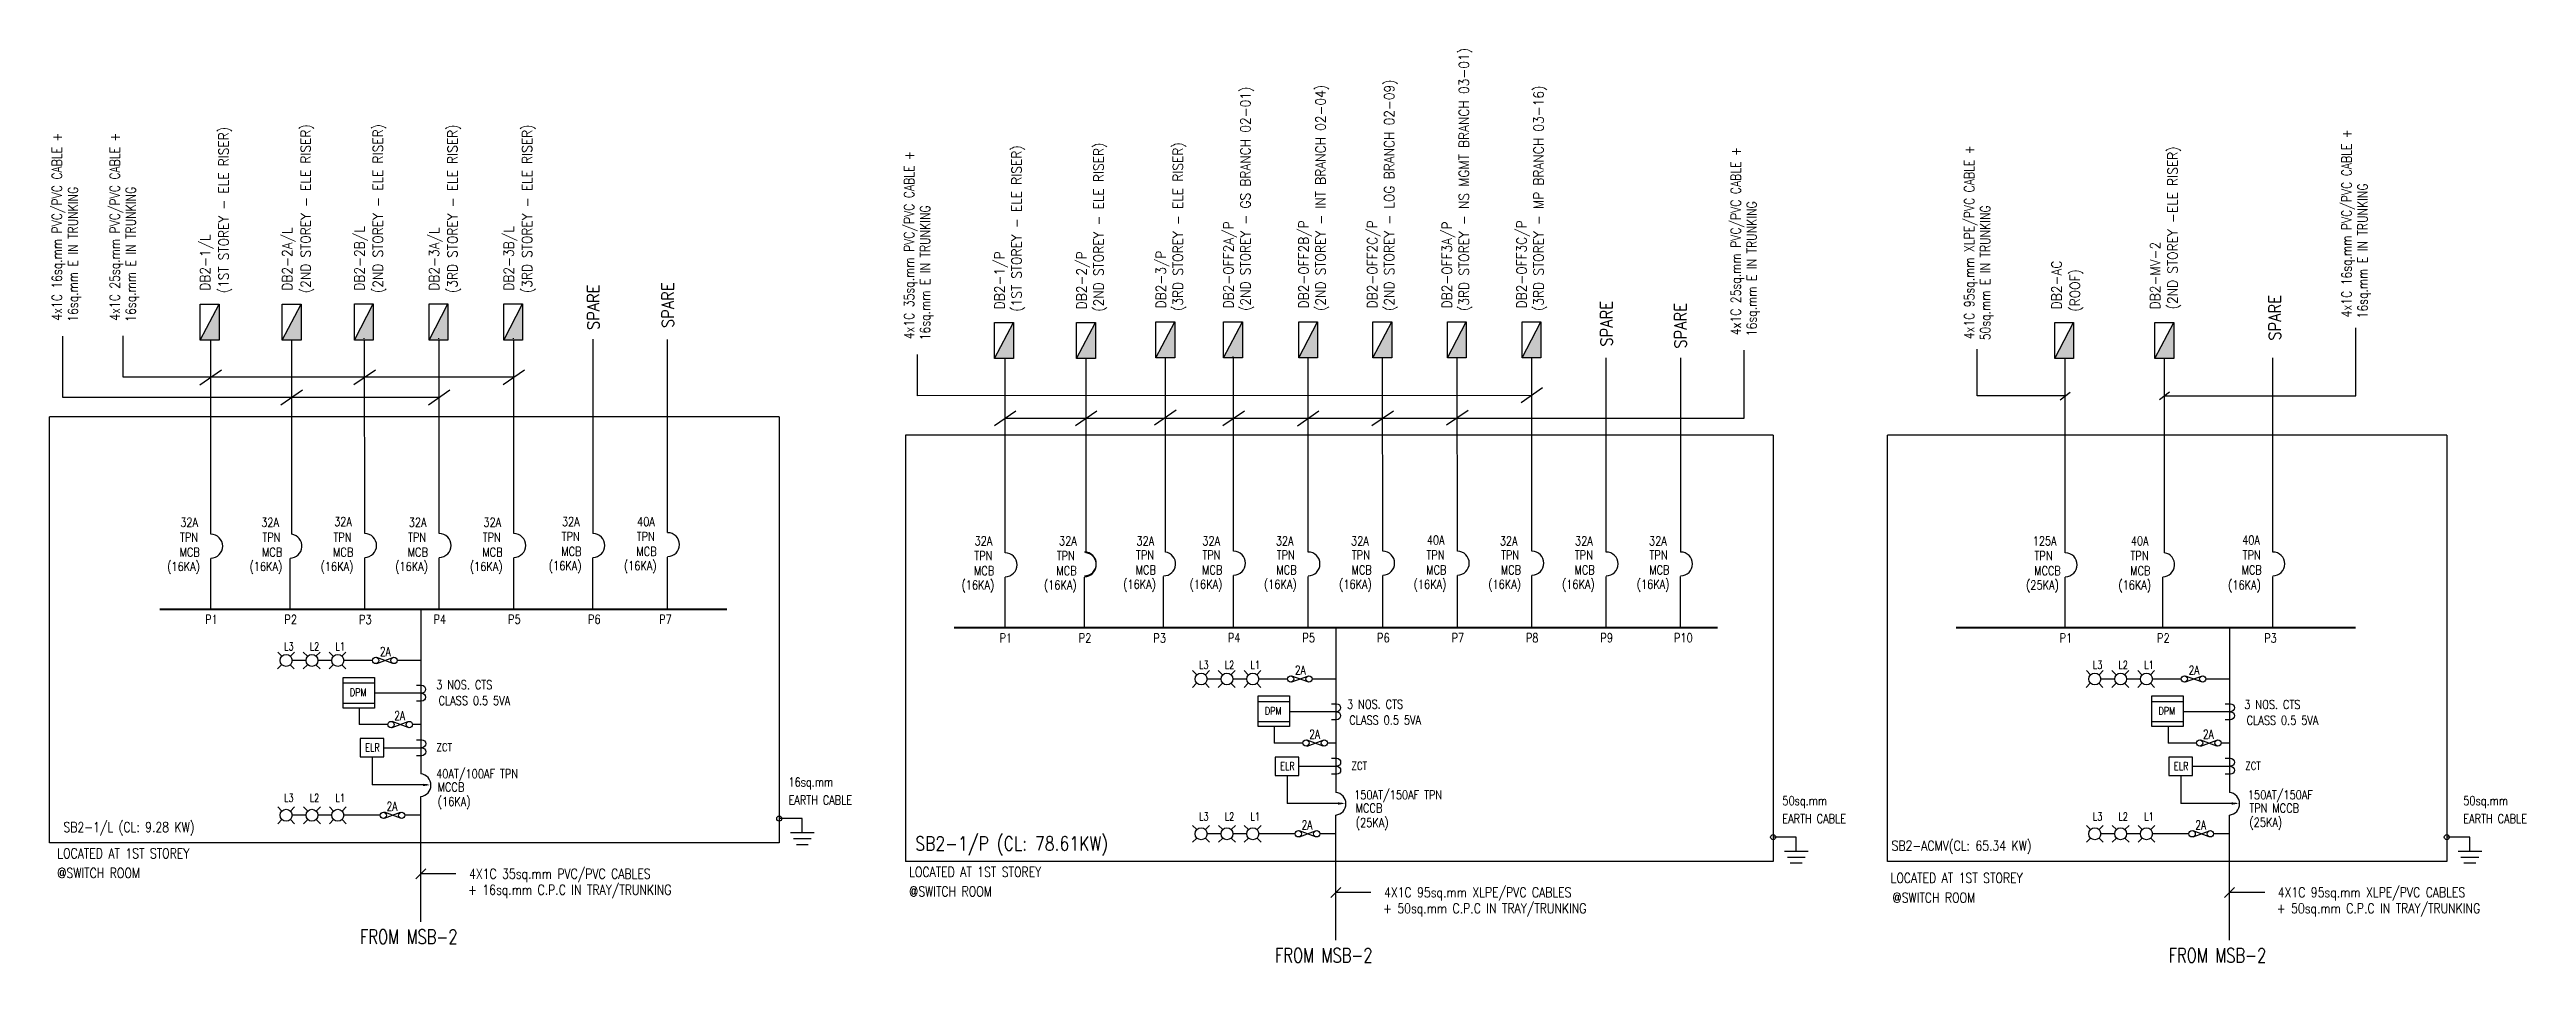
# Model space of a CAD drawing. Header units: millimetres. Extents: x 342787 to 562436, y 253179 to 528288.
# Drawn here: x 361915 to 424243, y 345809 to 368774 of the extents above; entities that cross this region are included whole.
import ezdxf
from ezdxf.enums import TextEntityAlignment as Align

# ---------------------------------------------------------------- set-up
doc = ezdxf.new("R2010")
doc.units = ezdxf.units.MM
doc.header["$LTSCALE"] = 0.01
doc.linetypes.add('DASHED', pattern=[19.05, 12.7, -6.35])
for name, color, linetype in [('E-_ELEC----_E-', 3, 'Continuous'), ('E-_ELECSYBL_R-_N_ES9', 7, 'Continuous'), ('ME-SLD', 7, 'Continuous')]:
    doc.layers.add(name, color=color, linetype=linetype)
doc.styles.add('100', font='romans.shx', dxfattribs={"width": 0.8, "height": 250})
doc.styles.add('A2', font='SIMPLEX.shx', dxfattribs={"width": 0.95, "height": 190})
doc.styles.add('PwNote', font='Romans.shx', dxfattribs={"width": 0.75, "bigfont": 'Special.shx'})
doc.styles.add('ROMANS', font='romans', dxfattribs={"width": 0.75})
doc.linetypes.add('communication_line', pattern='A,0.25,-0.2,0.25,-0.2,0.25,-0.2,0.25,-0.2,["C",Standard,S=0.1,R=0,X=-0.1,Y=-0.05],-0.075', length=1.875)

msp = doc.modelspace()

# ---------------------------------------------------------------- texts
for s, height, rotation, style, width, p in [('(3RD STOREY - NS MGMT BRANCH 03-01)', 250, 90, 'A2', 0.9, (397630, 362197)), ('(2ND STOREY - GS BRANCH 02-01)', 250, 90, 'A2', 0.9, (392133, 362199)), ('(2ND STOREY - INT BRANCH 02-04)', 250, 90, 'A2', 0.9, (394025, 362197)), ('(2ND STOREY - LOG BRANCH 02-09)', 250, 90, 'A2', 0.9, (395752, 362197)), ('(3RD STOREY - MP BRANCH 03-16)', 250, 90, 'A2', 0.9, (399508, 362197)), ('4x1C 16sq.mm PVC/PVC CABLE +', 250, 90, 'PwNote', 0.8, (362227, 361952, 58132)), ('4x1C 25sq.mm PVC/PVC CABLE +', 250, 90, 'PwNote', 0.8, (363682, 361952, 58132)), ('(1ST STOREY - ELE RISER)', 250, 90, 'A2', 0.9, (366420, 362644, 46506)), ('(2ND STOREY - ELE RISER)', 250, 90, 'A2', 0.9, (368485, 362644, 46506)), ('(2ND STOREY - ELE RISER)', 250, 90, 'A2', 0.9, (370303, 362646, 46506)), ('(3RD STOREY - ELE RISER)', 250, 90, 'A2', 0.9, (372180, 362646, 46506)), ('(3RD STOREY - ELE RISER)', 250, 90, 'A2', 0.9, (374058, 362646, 46506)), ('4x1C 16sq.mm PVC/PVC CABLE +', 250, 90, 'PwNote', 0.8, (419841, 362036, 11626)), ('4x1C 35sq.mm PVC/PVC CABLE +', 250, 90, 'PwNote', 0.8, (383670, 361486, 11626)), ('(1ST STOREY - ELE RISER)', 250, 90, 'A2', 0.9, (386373, 362178)), ('(2ND STOREY - ELE RISER)', 250, 90, 'A2', 0.9, (388438, 362178)), ('(3RD STOREY - ELE RISER)', 250, 90, 'A2', 0.9, (390432, 362197)), ('4x1C 25sq.mm PVC/PVC CABLE +', 250, 90, 'PwNote', 0.8, (404470, 361588, 11626)), ('4x1C 95sq.mm XLPE/PVC CABLE +', 250, 90, 'PwNote', 0.8, (410347, 361486, 11626)), ('(2ND STOREY -ELE RISER)', 250, 90, 'A2', 0.9, (415464, 362238)), ('16sq.mm E IN TRUNKING', 250, 90, 'PwNote', 0.8, (362630, 361926, 58132)), ('16sq.mm E IN TRUNKING', 250, 90, 'PwNote', 0.8, (364085, 361926, 58132)), ('16sq.mm E IN TRUNKING', 250, 90, 'PwNote', 0.8, (420244, 362010, 11626)), ('16sq.mm E IN TRUNKING', 250, 90, 'PwNote', 0.8, (384073, 361460, 11626)), ('16sq.mm E IN TRUNKING', 250, 90, 'PwNote', 0.8, (404872, 361562, 11626)), ('50sq.mm E IN TRUNKING', 250, 90, 'PwNote', 0.8, (410750, 361460, 11626)), ('DB2-1/L', 250, 90, 'A2', 0.9, (365956, 362707, 46506)), ('DB2-2A/L', 250, 90, 'A2', 0.9, (368021, 362707, 46506)), ('DB2-2B/L', 250, 90, 'A2', 0.9, (369839, 362708, 46506)), ('DB2-3A/L', 250, 90, 'A2', 0.9, (371717, 362708, 46506)), ('DB2-3B/L', 250, 90, 'A2', 0.9, (373595, 362708, 46506)), ('DB2-OFF2A/P', 250, 90, 'A2', 0.9, (391705, 362262)), ('DB2-OFF2B/P', 250, 90, 'A2', 0.9, (393597, 362260)), ('DB2-OFF2C/P', 250, 90, 'A2', 0.9, (395324, 362260)), ('DB2-OFF3A/P', 250, 90, 'A2', 0.9, (397202, 362260)), ('DB2-OFF3C/P', 250, 90, 'A2', 0.9, (399080, 362260)), ('DB2-1/P', 250, 90, 'A2', 0.9, (385945, 362240)), ('DB2-2/P', 250, 90, 'A2', 0.9, (388010, 362240)), ('DB2-3/P', 250, 90, 'A2', 0.9, (390005, 362260)), ('DB2-AC', 250, 90, 'A2', 0.9, (412542, 362240)), ('DB2-MV-2', 250, 90, 'A2', 0.9, (415024, 362240)), ('SPARE', 300, 90, 'A2', 0.9, (375749, 361719, 46506)), ('SPARE', 300, 90, 'A2', 0.9, (377624, 361771, 46506)), ('(ROOF)', 250, 90, 'A2', 0.9, (413006, 362178)), ('SPARE', 300, 90, 'A2', 0.9, (401245, 361304)), ('SPARE', 300, 90, 'A2', 0.9, (403104, 361253)), ('SPARE', 300, 90, 'A2', 0.9, (418060, 361454)), ('TPN', 225, 360, '100', 0.8, (365197, 356393, 46506)), ('32A', 225, 360, '100', 0.8, (365205, 356768, 46506)), ('32A', 225, 360, '100', 0.8, (367242, 356768, 46506)), ('TPN', 225, 360, '100', 0.8, (367271, 356393, 46506)), ('TPN', 225, 360, '100', 0.8, (369059, 356393, 46506)), ('32A', 225, 360, '100', 0.8, (369077, 356787, 46506)), ('TPN', 225, 360, '100', 0.8, (370937, 356393, 46506)), ('32A', 225, 360, '100', 0.8, (370955, 356769, 46506)), ('TPN', 225, 360, '100', 0.8, (372815, 356393, 46506)), ('32A', 225, 360, '100', 0.8, (372833, 356769, 46506)), ('TPN', 225, 360, '100', 0.8, (374801, 356412, 46506)), ('32A', 225, 360, '100', 0.8, (374809, 356787, 46506)), ('TPN', 225, 360, '100', 0.8, (376691, 356412, 46506)), ('40A', 225, 360, '100', 0.8, (376699, 356787, 46506)), ('32A', 225, 360, '100', 0.8, (385193, 356301)), ('32A', 225, 360, '100', 0.8, (387317, 356301)), ('32A', 225, 360, '100', 0.8, (389265, 356301)), ('32A', 225, 360, '100', 0.8, (390923, 356301)), ('32A', 225, 360, '100', 0.8, (392772, 356301)), ('32A', 225, 360, '100', 0.8, (394666, 356301)), ('40A', 225, 360, '100', 0.8, (396571, 356321)), ('32A', 225, 360, '100', 0.8, (398409, 356301)), ('32A', 225, 360, '100', 0.8, (400302, 356301)), ('32A', 225, 360, '100', 0.8, (402164, 356301)), ('125A', 225, 360, '100', 0.8, (411818, 356301)), ('40A', 225, 360, '100', 0.8, (414286, 356301)), ('40A', 225, 360, '100', 0.8, (417089, 356321)), ('(16KA)', 225, 360, '100', 0.8, (364875, 355657, 46506)), ('MCB', 225, 360, '100', 0.8, (365189, 356018, 46506)), ('(16KA)', 225, 360, '100', 0.8, (366948, 355657, 46506)), ('MCB', 225, 360, '100', 0.8, (367262, 356018, 46506)), ('(16KA)', 225, 360, '100', 0.8, (368736, 355657, 46506)), ('MCB', 225, 360, '100', 0.8, (369050, 356018, 46506)), ('(16KA)', 225, 360, '100', 0.8, (370614, 355657, 46506)), ('MCB', 225, 360, '100', 0.8, (370928, 356018, 46506)), ('(16KA)', 225, 360, '100', 0.8, (372492, 355657, 46506)), ('MCB', 225, 360, '100', 0.8, (372806, 356018, 46506)), ('(16KA)', 225, 360, '100', 0.8, (374478, 355676, 46506)), ('MCB', 225, 360, '100', 0.8, (374793, 356037, 46506)), ('(16KA)', 225, 360, '100', 0.8, (376368, 355676, 46506)), ('MCB', 225, 360, '100', 0.8, (376683, 356037, 46506)), ('TPN', 225, 360, '100', 0.8, (385186, 355926)), ('TPN', 225, 360, '100', 0.8, (387260, 355926)), ('TPN', 225, 360, '100', 0.8, (389254, 355946)), ('TPN', 225, 360, '100', 0.8, (390925, 355946)), ('TPN', 225, 360, '100', 0.8, (392795, 355946)), ('TPN', 225, 360, '100', 0.8, (394685, 355946)), ('TPN', 225, 360, '100', 0.8, (396563, 355946)), ('TPN', 225, 360, '100', 0.8, (398441, 355946)), ('TPN', 225, 360, '100', 0.8, (400296, 355946)), ('TPN', 225, 360, '100', 0.8, (402176, 355946)), ('TPN', 225, 360, '100', 0.8, (411863, 355926)), ('TPN', 225, 360, '100', 0.8, (414279, 355926)), ('TPN', 225, 360, '100', 0.8, (417100, 355946)), ('(16KA)', 225, 360, '100', 0.8, (384863, 355191)), ('MCB', 225, 360, '100', 0.8, (385178, 355551)), ('(16KA)', 225, 360, '100', 0.8, (386937, 355191)), ('MCB', 225, 360, '100', 0.8, (387251, 355551)), ('(16KA)', 225, 360, '100', 0.8, (388931, 355210)), ('MCB', 225, 360, '100', 0.8, (389246, 355571)), ('(16KA)', 225, 360, '100', 0.8, (390603, 355210)), ('MCB', 225, 360, '100', 0.8, (390917, 355571)), ('(16KA)', 225, 360, '100', 0.8, (392473, 355210)), ('MCB', 225, 360, '100', 0.8, (392787, 355571)), ('(16KA)', 225, 360, '100', 0.8, (394363, 355210)), ('MCB', 225, 360, '100', 0.8, (394677, 355571)), ('(16KA)', 225, 360, '100', 0.8, (396240, 355210)), ('MCB', 225, 360, '100', 0.8, (396555, 355571)), ('(16KA)', 225, 360, '100', 0.8, (398118, 355210)), ('MCB', 225, 360, '100', 0.8, (398433, 355571)), ('(16KA)', 225, 360, '100', 0.8, (399973, 355210)), ('MCB', 225, 360, '100', 0.8, (400288, 355571)), ('(16KA)', 225, 360, '100', 0.8, (401853, 355210)), ('MCB', 225, 360, '100', 0.8, (402168, 355571)), ('(25KA)', 225, 360, '100', 0.8, (411651, 355191)), ('MCCB', 225, 360, '100', 0.8, (411855, 355551)), ('(16KA)', 225, 360, '100', 0.8, (413973, 355191)), ('MCB', 225, 360, '100', 0.8, (414270, 355551)), ('(16KA)', 225, 360, '100', 0.8, (416734, 355191)), ('MCB', 225, 360, '100', 0.8, (417073, 355571)), ('P1', 225, 360, '100', 0.8, (365830, 354326, 46506)), ('P2', 225, 360, '100', 0.8, (367825, 354326, 46506)), ('P3', 225, 360, '100', 0.8, (369703, 354322, 46506)), ('P4', 225, 360, '100', 0.8, (371576, 354330, 46506)), ('P5', 225, 360, '100', 0.8, (373454, 354330, 46506)), ('P6', 225, 360, '100', 0.8, (375465, 354330, 46506)), ('P7', 225, 360, '100', 0.8, (377254, 354330, 46506)), ('P1', 225, 360, '100', 0.8, (385819, 353859)), ('P2', 225, 360, '100', 0.8, (387814, 353859)), ('P3', 225, 360, '100', 0.8, (389691, 353856)), ('P4', 225, 360, '100', 0.8, (391564, 353863)), ('P5', 225, 360, '100', 0.8, (393442, 353863)), ('P6', 225, 360, '100', 0.8, (395320, 353863)), ('P7', 225, 360, '100', 0.8, (397193, 353863)), ('P8', 225, 360, '100', 0.8, (399066, 353863)), ('P9', 225, 360, '100', 0.8, (400939, 353863)), ('P10', 225, 360, '100', 0.8, (402792, 353863)), ('P1', 225, 360, '100', 0.8, (412496, 353859)), ('P2', 225, 360, '100', 0.8, (414948, 353859)), ('P3', 225, 360, '100', 0.8, (417642, 353856)), ('40AT/100AF TPN', 225, 360, '100', 0.8, (371643, 350442)), ('MCCB', 225, 360, '100', 0.8, (371680, 350107)), ('16sq.mm', 225, 360, '100', 0.8, (380509, 350234, 46506)), ('(16KA)', 225, 360, '100', 0.8, (371684, 349743)), ('EARTH CABLE', 225, 360, '100', 0.8, (380509, 349780, 46506)), ('150AT/150AF TPN', 225, 360, '100', 0.8, (394744, 349913)), ('MCCB', 225, 360, '100', 0.8, (394781, 349579)), ('50sq.mm', 225, 360, '100', 0.8, (405519, 349767)), ('TPN MCCB', 225, 360, '100', 0.8, (417270, 349579)), ('150AT/150AF ', 225, 360, '100', 0.8, (417233, 349913)), ('50sq.mm', 225, 360, '100', 0.8, (422653, 349767)), ('SB2-1/P (CL: 78.61KW)', 360, 360, 'PwNote', 0.8, (383700, 348621)), ('(25KA)', 225, 360, '100', 0.8, (394785, 349215)), ('EARTH CABLE', 225, 360, '100', 0.8, (405519, 349314)), ('(25KA)', 225, 360, '100', 0.8, (417270, 349222)), ('EARTH CABLE', 225, 360, '100', 0.8, (422653, 349314)), ('LOCATED AT 1ST STOREY', 250, 360, 'PwNote', 0.8, (362110, 348426, 46506)), ('@SWITCH ROOM', 250, 360, 'PwNote', 0.8, (362110, 347935, 46506)), ('+ 16sq.mm C.P.C IN TRAY/TRUNKING', 250, 360, 'PwNote', 0.8, (372447, 347511, 34879)), ('4X1C 35sq.mm PVC/PVC CABLES', 250, 360, 'PwNote', 0.8, (372473, 347914, 34879)), ('LOCATED AT 1ST STOREY', 250, 360, 'PwNote', 0.8, (383545, 347960)), ('@SWITCH ROOM', 250, 360, 'PwNote', 0.8, (383545, 347469)), ('+ 50sq.mm C.P.C IN TRAY/TRUNKING', 250, 360, 'PwNote', 0.8, (395471, 347045, -11626)), ('4X1C 95sq.mm XLPE/PVC CABLES', 250, 360, 'PwNote', 0.8, (395497, 347447, -11626)), ('+ 50sq.mm C.P.C IN TRAY/TRUNKING', 250, 360, 'PwNote', 0.8, (417960, 347045, -11626)), ('4X1C 95sq.mm XLPE/PVC CABLES', 250, 360, 'PwNote', 0.8, (417986, 347447, -11626))]:
    msp.add_text(s, height=height, rotation=rotation, dxfattribs=dict(style=style, width=width)).set_placement(p)
for s, height, style, width, p in [('L3', 200, 'ROMANS', 0.75, (367821, 353660, 46506)), ('L2', 200, 'ROMANS', 0.75, (368463, 353660, 46506)), ('L1', 200, 'ROMANS', 0.75, (369113, 353660, 46506)), ('L3', 200, 'ROMANS', 0.75, (390845, 353194, 0)), ('L2', 200, 'ROMANS', 0.75, (391487, 353194, 0)), ('L1', 200, 'ROMANS', 0.75, (392137, 353194, 0)), ('L3', 200, 'ROMANS', 0.75, (413333, 353194, 0)), ('L2', 200, 'ROMANS', 0.75, (413975, 353194, 0)), ('L1', 200, 'ROMANS', 0.75, (414625, 353194, 0)), ('DPM', 186.6, '100', 0.8, (369472, 352511, 46506)), ('DPM', 186.6, '100', 0.8, (392496, 352045, 0)), ('DPM', 186.6, '100', 0.8, (414985, 352045, 0)), ('L3', 200, 'ROMANS', 0.75, (367821, 349847, 46506)), ('L2', 200, 'ROMANS', 0.75, (368463, 349847, 46506)), ('L1', 200, 'ROMANS', 0.75, (369113, 349847, 46506)), ('SB2-1/L (CL: 9.28 KW)', 250, 'PwNote', 0.8, (362265, 349087, 46506)), ('L3', 200, 'ROMANS', 0.75, (390845, 349380, 0)), ('L2', 200, 'ROMANS', 0.75, (391487, 349380, 0)), ('L1', 200, 'ROMANS', 0.75, (392137, 349380, 0)), ('L3', 200, 'ROMANS', 0.75, (413333, 349380, 0)), ('L2', 200, 'ROMANS', 0.75, (413975, 349380, 0)), ('L1', 200, 'ROMANS', 0.75, (414625, 349380, 0)), ('SB2-ACMV(CL: 65.34 KW)', 250, 'PwNote', 0.8, (408268, 348621)), ('LOCATED AT 1ST STOREY', 250, 'PwNote', 0.8, (408241, 347810)), ('@SWITCH ROOM', 250, 'PwNote', 0.8, (408289, 347313)), ('FROM MSB-2', 360, 'PwNote', 0.75, (369729, 346275, 34879)), ('FROM MSB-2', 360, 'PwNote', 0.75, (392753, 345809, -11626)), ('FROM MSB-2', 360, 'PwNote', 0.75, (415242, 345809, -11626))]:
    msp.add_text(s, height=height, dxfattribs=dict(style=style, width=width)).set_placement(p)
at = {"style": 'ROMANS', "width": 0.75}
for s, height, p in [('2A', 225, (370365, 353516, 46506)), ('2A', 225, (393389, 353049, 0)), ('2A', 225, (415878, 353049, 0)), ('2A', 225, (370726, 351904, 46506)), ('2A', 225, (393750, 351438, 0)), ('2A', 225, (416238, 351438, 0)), ('ELR', 200, (370040, 351115, 46506)), ('ELR', 200, (393064, 350649, 0)), ('ELR', 200, (415552, 350649, 0)), ('2A', 225, (370534, 349622, 46506)), ('2A', 225, (393558, 349156, 0)), ('2A', 225, (416047, 349156, 0))]:
    msp.add_text(s, height=height, dxfattribs=at).set_placement(p, align=Align.CENTER)
at = {"style": 'ROMANS', "width": 0.8}
for p in [(371848, 351220, 46506), (394872, 350754, 0), (417361, 350754, 0)]:
    msp.add_text('ZCT', height=200, dxfattribs=at).set_placement(p, align=Align.MIDDLE)
at = {"layer": 'ME-SLD', "color": 7, "style": 'ROMANS', "width": 0.8}
for s, p in [('3 NOS. CTS', (371646, 352794)), ('CLASS 0.5 5VA', (371703, 352396)), ('3 NOS. CTS', (394565, 352304)), ('3 NOS. CTS', (417144, 352297)), ('CLASS 0.5 5VA', (394622, 351906)), ('CLASS 0.5 5VA', (417201, 351900))]:
    msp.add_text(s, height=225, dxfattribs=at).set_placement(p, align=Align.MIDDLE_LEFT)

# ---------------------------------------------------------------- blocks, each defined once
blk = doc.blocks.new('DB')
at = {"layer": 'E-_ELEC----_E-'}
blk.add_hatch(color=0, dxfattribs=at).paths.add_polyline_path([(0, 0), (400, 0), (400, 209)])
at = {"layer": 'E-_ELEC----_E-', "color": 0, "linetype": 'Continuous'}
for p, q in [((400, 209), (0, 209)), ((0, 209), (0, 0)), ((0, 0), (400, 0)), ((400, 0), (400, 209))]:
    blk.add_line(p, q, dxfattribs=at)
at = {"layer": 'E-_ELEC----_E-', "color": 0}
blk.add_line((400, 209), (0, 0), dxfattribs=at)
blk = doc.blocks.new('ELEC0333')
at = {"layer": 'E-_ELECSYBL_R-_N_ES9'}
blk.add_lwpolyline([(-1.3, 2), (0, 2, -1), (0, 0, -1), (0, -2), (-1.3, -2)], format="xyb", dxfattribs=at)
blk = doc.blocks.new('ELEC0302')
at = {"color": 0}
blk.add_arc((20, 0), 300, 275.73917, 84.26083, dxfattribs=at)

# ---------------------------------------------------------------- linework, layer by layer
at = {"color": 7}
for p, q in [((369836, 361497, 58132), (369836, 361511, 58132)), ((371714, 361497, 58132), (371714, 361511, 58132)), ((373592, 361497, 58132), (373592, 361511, 58132)), ((365972, 356580, 46506), (365972, 361465, 46506)), ((368010, 356580, 46506), (368010, 361465, 46506)), ((385961, 356113), (385961, 360998)), ((387999, 356113), (387999, 360998)), ((389993, 356133), (389993, 361018)), ((391703, 361050, 11626), (391703, 361064, 11626)), ((412638, 356113), (412638, 360998)), ((415133, 356113), (415133, 360998)), ((412512, 359964), (412764, 360156)), ((415006, 359968), (415258, 360160)), ((365972, 354674, 46506), (365972, 355967, 46506)), ((367967, 354674, 46506), (367967, 355967, 46506)), ((369845, 354693, 46506), (369845, 355987, 46506)), ((371722, 354693, 46506), (371722, 355987, 46506)), ((373600, 354693, 46506), (373600, 355987, 46506)), ((375590, 354693, 46506), (375590, 355987, 46506)), ((377468, 354713, 46506), (377468, 356007, 46506)), ((385961, 354207), (385961, 355501)), ((387955, 354207), (387955, 355501)), ((389950, 354227), (389950, 355521)), ((391711, 354247), (391711, 355540)), ((393584, 354227), (393584, 355521)), ((395462, 354247), (395462, 355540)), ((397340, 354247), (397340, 355540)), ((399218, 354247), (399218, 355540)), ((401085, 354227), (401085, 355521)), ((402958, 354227), (402958, 355521)), ((412638, 354207), (412638, 355501)), ((415089, 354207), (415089, 355501)), ((417860, 354227), (417860, 355521)), ((371255, 354693, 46506), (371255, 350551, 46506)), ((394279, 354227), (394279, 350085, 0)), ((416768, 354227), (416768, 350085, 0)), ((367762, 353511, 46506), (367656, 353617, 46506)), ((367975, 353511, 46506), (368081, 353617, 46506)), ((368366, 353405, 46506), (368021, 353405, 46506)), ((368406, 353511, 46506), (368300, 353617, 46506)), ((368618, 353511, 46506), (368724, 353617, 46506)), ((369014, 353405, 46506), (368669, 353405, 46506)), ((369056, 353511, 46506), (368950, 353617, 46506)), ((369268, 353511, 46506), (369374, 353617, 46506)), ((370041, 353405, 46506), (369319, 353405, 46506)), ((370150, 353330, 46506), (370556, 353479, 46506)), ((370555, 353331, 46506), (370152, 353479, 46506)), ((371255, 353405, 46506), (370662, 353405, 46506)), ((367755, 353299, 46506), (367649, 353193, 46506)), ((367967, 353299, 46506), (368073, 353193, 46506)), ((368405, 353299, 46506), (368299, 353193, 46506)), ((368617, 353299, 46506), (368723, 353193, 46506)), ((369055, 353299, 46506), (368949, 353193, 46506)), ((369267, 353299, 46506), (369373, 353193, 46506)), ((390779, 352832, 0), (390673, 352726, 0)), ((390786, 353045, 0), (390680, 353151, 0)), ((390991, 352832, 0), (391097, 352726, 0)), ((390999, 353045, 0), (391105, 353151, 0)), ((391390, 352939, 0), (391045, 352939, 0)), ((391429, 352832, 0), (391323, 352726, 0)), ((391430, 353045, 0), (391324, 353151, 0)), ((391641, 352832, 0), (391747, 352726, 0)), ((391642, 353045, 0), (391748, 353151, 0)), ((392038, 352939, 0), (391693, 352939, 0)), ((392079, 352832, 0), (391973, 352726, 0)), ((392080, 353045, 0), (391974, 353151, 0)), ((392291, 352832, 0), (392397, 352726, 0)), ((392292, 353045, 0), (392398, 353151, 0)), ((393065, 352939, 0), (392343, 352939, 0)), ((393174, 352864, 0), (393580, 353013, 0)), ((393579, 352865, 0), (393176, 353012, 0)), ((394279, 352939, 0), (393686, 352939, 0)), ((413268, 352832, 0), (413162, 352726, 0)), ((413275, 353045, 0), (413169, 353151, 0)), ((413480, 352832, 0), (413586, 352726, 0)), ((413487, 353045, 0), (413593, 353151, 0)), ((413878, 352939, 0), (413533, 352939, 0)), ((413918, 353045, 0), (413812, 353151, 0)), ((413918, 352832, 0), (413812, 352726, 0)), ((414130, 352832, 0), (414236, 352726, 0)), ((414131, 353045, 0), (414237, 353151, 0)), ((414526, 352939, 0), (414181, 352939, 0)), ((414568, 353045, 0), (414462, 353151, 0)), ((414568, 352832, 0), (414462, 352726, 0)), ((414780, 352832, 0), (414886, 352726, 0)), ((414781, 353045, 0), (414887, 353151, 0)), ((415554, 352939, 0), (414831, 352939, 0)), ((415663, 352864, 0), (416069, 353013, 0)), ((416067, 352865, 0), (415665, 353012, 0)), ((416768, 352939, 0), (416175, 352939, 0)), ((370030, 350979, 46506), (370030, 350273, 46506)), ((370332, 351210, 46506), (371280, 351210, 46506)), ((393054, 350512, 0), (393054, 349807, 0)), ((393356, 350744, 0), (394304, 350744, 0)), ((415543, 350512, 0), (415543, 349807, 0)), ((415845, 350744, 0), (416793, 350744, 0)), ((367763, 349617, 46506), (367656, 349723, 46506)), ((367975, 349617, 46506), (368081, 349723, 46506)), ((368413, 349617, 46506), (368306, 349723, 46506)), ((368625, 349617, 46506), (368731, 349723, 46506)), ((369063, 349617, 46506), (368956, 349723, 46506)), ((369275, 349617, 46506), (369381, 349723, 46506)), ((371422, 350273, 46506), (370030, 350273, 46506)), ((394446, 349807, 0), (393054, 349807, 0)), ((416935, 349807, 0), (415543, 349807, 0)), ((367763, 349405, 46506), (367656, 349299, 46506)), ((367975, 349405, 46506), (368081, 349299, 46506)), ((368369, 349511, 46506), (368019, 349511, 46506)), ((368413, 349405, 46506), (368306, 349299, 46506)), ((368625, 349405, 46506), (368731, 349299, 46506)), ((369019, 349511, 46506), (368669, 349511, 46506)), ((369063, 349405, 46506), (368956, 349299, 46506)), ((369275, 349405, 46506), (369381, 349299, 46506)), ((370238, 349511, 46506), (369319, 349511, 46506)), ((370344, 349437, 46506), (370750, 349586, 46506)), ((370748, 349437, 46506), (370346, 349585, 46506)), ((371266, 349511, 46506), (370856, 349511, 46506)), ((380858, 349427, 46506), (380277, 349427, 46506)), ((380558, 349077, 46506), (381158, 349077, 46506)), ((380858, 349077, 46506), (380858, 349427, 46506)), ((390787, 349151, 0), (390680, 349257, 0)), ((390999, 349151, 0), (391105, 349257, 0)), ((391393, 349045, 0), (391043, 349045, 0)), ((391437, 349151, 0), (391330, 349257, 0)), ((391649, 349151, 0), (391755, 349257, 0)), ((392043, 349045, 0), (391693, 349045, 0)), ((392087, 349151, 0), (391980, 349257, 0)), ((392299, 349151, 0), (392405, 349257, 0)), ((393262, 349045, 0), (392343, 349045, 0)), ((393368, 348970, 0), (393774, 349119, 0)), ((393772, 348971, 0), (393370, 349119, 0)), ((394290, 349045, 0), (393880, 349045, 0)), ((413275, 349151, 0), (413169, 349257, 0)), ((413487, 349151, 0), (413593, 349257, 0)), ((413881, 349045, 0), (413531, 349045, 0)), ((413925, 349151, 0), (413819, 349257, 0)), ((414137, 349151, 0), (414243, 349257, 0)), ((414531, 349045, 0), (414181, 349045, 0)), ((414575, 349151, 0), (414469, 349257, 0)), ((414787, 349151, 0), (414893, 349257, 0)), ((415751, 349045, 0), (414831, 349045, 0)), ((415857, 348970, 0), (416263, 349119, 0)), ((416261, 348971, 0), (415858, 349119, 0)), ((416778, 349045, 0), (416368, 349045, 0)), ((380633, 348927, 46506), (381083, 348927, 46506)), ((380708, 348777, 46506), (381008, 348777, 46506)), ((390787, 348939, 0), (390680, 348833, 0)), ((390999, 348939, 0), (391105, 348833, 0)), ((391437, 348939, 0), (391330, 348833, 0)), ((391649, 348939, 0), (391755, 348833, 0)), ((392087, 348939, 0), (391980, 348833, 0)), ((392299, 348939, 0), (392405, 348833, 0)), ((405869, 348961), (405288, 348961)), ((405569, 348611), (406169, 348611)), ((405644, 348461), (406094, 348461)), ((405869, 348611), (405869, 348961)), ((413275, 348939, 0), (413169, 348833, 0)), ((413487, 348939, 0), (413593, 348833, 0)), ((413925, 348939, 0), (413819, 348833, 0)), ((414137, 348939, 0), (414243, 348833, 0)), ((414575, 348939, 0), (414469, 348833, 0)), ((414787, 348939, 0), (414893, 348833, 0)), ((422820, 348961), (422239, 348961)), ((422520, 348611), (423120, 348611)), ((422595, 348461), (423045, 348461)), ((422820, 348611), (422820, 348961)), ((371135, 347911, 23253), (371385, 348161, 23253)), ((372142, 348036, 34879), (371260, 348036, 34879)), ((405719, 348311), (406019, 348311)), ((422670, 348311), (422970, 348311)), ((394159, 347444, -23253), (394409, 347695, -23253)), ((395166, 347570, -11626), (394284, 347570, -11626)), ((416647, 347444, -23253), (416898, 347695, -23253)), ((417655, 347570, -11626), (416773, 347570, -11626))]:
    msp.add_line(p, q, dxfattribs=at)
at = {"color": 7, "ltscale": 2500}
for p, q in [((369845, 356599, 46506), (369843, 361466, 46506)), ((371722, 356599, 46506), (371721, 361466, 46506)), ((373600, 356599, 46506), (373599, 361466, 46506)), ((391711, 356152), (391710, 361020)), ((393586, 356133), (393586, 361018)), ((395462, 356152), (395461, 361018)), ((397340, 356152), (397339, 361018)), ((399218, 356152), (399216, 361018))]:
    msp.add_line(p, q, dxfattribs=at)
at = {"linetype": 'DASHED', "ltscale": 10}
for p, q in [((375591, 356599, 46506), (375591, 361484, 46506)), ((377468, 356619, 46506), (377467, 361484, 46506)), ((401087, 356133), (401087, 361018)), ((402960, 356133), (402960, 361018)), ((417862, 356133), (417862, 361018))]:
    msp.add_line(p, q, dxfattribs=at)
for p, q in [((365701, 360343, 46506), (366243, 360718, 46506)), ((369573, 360344, 46506), (370114, 360719, 46506)), ((373329, 360344, 46506), (373870, 360719, 46506)), ((398946, 359899), (399487, 360274)), ((367739, 359837, 46506), (368281, 360212, 46506)), ((371451, 359838, 46506), (371992, 360213, 46506)), ((385690, 359313), (386231, 359688)), ((387728, 359313), (388269, 359688)), ((389723, 359332), (390264, 359708)), ((391440, 359313), (391981, 359688)), ((393315, 359312), (393856, 359687)), ((395190, 359313), (395731, 359688)), ((397068, 359331), (397609, 359706)), ((369306, 352839, 46506), (370090, 352839, 46506)), ((369306, 352334, 46506), (370090, 352334, 46506)), ((369710, 352209, 46506), (369710, 351793, 46506)), ((371279, 352582, 46506), (370090, 352582, 46506)), ((392330, 352373, 0), (393114, 352373, 0)), ((414819, 352373, 0), (415603, 352373, 0)), ((370429, 351793, 46506), (369710, 351793, 46506)), ((370535, 351719, 46506), (370941, 351868, 46506)), ((370940, 351719, 46506), (370537, 351867, 46506)), ((371255, 351793, 46506), (371047, 351793, 46506)), ((392330, 351867, 0), (393114, 351867, 0)), ((392734, 351743, 0), (392734, 351327, 0)), ((394303, 352116, 0), (393114, 352116, 0)), ((414819, 351867, 0), (415603, 351867, 0)), ((415223, 351743, 0), (415223, 351327, 0)), ((416792, 352116, 0), (415603, 352116, 0)), ((393453, 351327, 0), (392734, 351327, 0)), ((393559, 351252, 0), (393965, 351401, 0)), ((393964, 351253, 0), (393561, 351401, 0)), ((394279, 351327, 0), (394071, 351327, 0)), ((415942, 351327, 0), (415223, 351327, 0)), ((416048, 351252, 0), (416454, 351401, 0)), ((416452, 351253, 0), (416050, 351401, 0)), ((416768, 351327, 0), (416560, 351327, 0))]:
    msp.add_line(p, q)
at = {"color": 7, "ltscale": 1.5}
for p, q in [((361915, 348817, 46506), (361915, 359538, 46506)), ((380277, 359538, 46506), (361915, 359538, 46506)), ((380277, 359538, 46506), (380277, 348817, 46506)), ((405288, 359072), (383458, 359072)), ((383458, 359072), (383458, 348351)), ((405288, 359072), (405288, 348351)), ((408166, 348351), (408166, 359072)), ((422239, 359072), (408166, 359072)), ((422239, 359072), (422239, 348351)), ((380277, 348817, 46506), (361915, 348817, 46506)), ((405288, 348351), (383458, 348351)), ((422239, 348351), (408166, 348351))]:
    msp.add_line(p, q, dxfattribs=at)
at = {"color": 7}
for points, elevation in [([(371722, 360023), (362247, 360023), (362247, 361562)], 46506), ([(373599, 360529), (363768, 360530), (363768, 361572)], 46506), ([(371260, 346833), (371260, 349983)], 34879), ([(394284, 346367), (394284, 349517)], -11626), ([(416773, 346367), (416773, 349517)], -11626)]:
    msp.add_lwpolyline(points, dxfattribs=dict(at, elevation=elevation))
at = {"color": 7, "ltscale": 2500}
msp.add_lwpolyline([(415133, 360065), (419950, 360065), (419950, 361774)], dxfattribs=at)
at = {"color": 7}
for points in [[(399217, 360069), (383757, 360064), (383757, 361106)], [(385961, 359500), (404556, 359500), (404556, 361208)], [(412638, 360060), (410419, 360060), (410419, 361233)]]:
    msp.add_lwpolyline(points, dxfattribs=at)
at = {"color": 7, "const_width": 50, "elevation": 46506}
msp.add_lwpolyline([(364683, 354693), (378964, 354693)], dxfattribs=at)
at = {"color": 7, "const_width": 50}
for points in [[(384672, 354227), (403887, 354227)], [(409890, 354227), (419941, 354227)]]:
    msp.add_lwpolyline(points, dxfattribs=at)
for points, elevation in [([(369306, 352981), (370090, 352981), (370090, 352209), (369306, 352209)], 46506), ([(392330, 352514), (393114, 352514), (393114, 351743), (392330, 351743)], 0), ([(414819, 352514), (415603, 352514), (415603, 351743), (414819, 351743)], 0)]:
    msp.add_lwpolyline(points, close=True, dxfattribs=dict(elevation=elevation))
at = {"color": 7}
for points, elevation in [([(370330, 350979), (370330, 351442), (369730, 351442), (369730, 350979)], 46506), ([(393354, 350512), (393354, 350976), (392754, 350976), (392754, 350512)], 0), ([(415843, 350512), (415843, 350976), (415243, 350976), (415243, 350512)], 0)]:
    msp.add_lwpolyline(points, close=True, dxfattribs=dict(at, elevation=elevation))
for centre, radius in [((367869, 353405, 46506), 150), ((368519, 353405, 46506), 150), ((369169, 353405, 46506), 150), ((370123, 353405, 46506), 79.2), ((370583, 353405, 46506), 79.2), ((390893, 352939, 0), 150), ((391543, 352939, 0), 150), ((392193, 352939, 0), 150), ((393147, 352939, 0), 79.2), ((393607, 352939, 0), 79.2), ((413381, 352939, 0), 150), ((414031, 352939, 0), 150), ((414681, 352939, 0), 150), ((415636, 352939, 0), 79.2), ((416096, 352939, 0), 79.2), ((367869, 349511, 46506), 150), ((368519, 349511, 46506), 150), ((369169, 349511, 46506), 150), ((370317, 349511, 46506), 79.2), ((370777, 349511, 46506), 79.2), ((380277, 349427, 46506), 63.8), ((390893, 349045, 0), 150), ((391543, 349045, 0), 150), ((392193, 349045, 0), 150), ((393341, 349045, 0), 79.2), ((393801, 349045, 0), 79.2), ((413381, 349045, 0), 150), ((414031, 349045, 0), 150), ((414681, 349045, 0), 150), ((415830, 349045, 0), 79.2), ((416289, 349045, 0), 79.2), ((405288, 348961), 63.8), ((422239, 348961), 63.8)]:
    msp.add_circle(centre, radius, dxfattribs=at)
for centre in [(370508, 351793, 46506), (370968, 351793, 46506), (393532, 351327, 0), (393992, 351327, 0), (416021, 351327, 0), (416480, 351327, 0)]:
    msp.add_circle(centre, 79.2)
for centre, radius, start, end in [((365972, 356280, 46506), 300, 270, 90), ((367965, 356281, 46506), 302, 270.31888, 81.43734), ((369845, 356299, 46506), 300, 270, 90), ((371722, 356299, 46506), 300, 270, 90), ((373600, 356299, 46506), 300, 270, 90), ((375590, 356299, 46506), 300, 270, 90), ((377468, 356319, 46506), 300, 270, 90), ((385961, 355813), 300, 270, 90), ((387955, 355833), 300, 270, 90), ((387954, 355815), 302, 270.31888, 81.43734), ((389948, 355835), 302, 270.31888, 81.43734), ((391711, 355852), 300, 270, 90), ((393584, 355833), 300, 270, 90), ((395462, 355852), 300, 270, 90), ((397340, 355852), 300, 270, 90), ((399218, 355852), 300, 270, 90), ((401085, 355833), 300, 270, 90), ((402958, 355833), 300, 270, 90), ((412638, 355813), 300, 270, 90), ((415088, 355815), 302, 270.31888, 81.43734), ((417860, 355833), 300, 270, 90)]:
    msp.add_arc(centre, radius, start, end, dxfattribs=at)
for points in [[(371309, 350304, 46506), (371309, 350243, 46506), (371494, 350273, 46506)], [(394333, 349838, 0), (394333, 349776, 0), (394518, 349807, 0)], [(416822, 349838, 0), (416822, 349776, 0), (417007, 349807, 0)]]:
    msp.add_solid(points, dxfattribs=at)

# ---------------------------------------------------------------- block references
at = {"color": 7, "linetype": 'Continuous', "lineweight": 0, "xscale": -2.267999999807214, "yscale": 2.2680000000164, "zscale": -2.267999999807214, "rotation": 90}
for p in [(366181, 362372, 46506), (368246, 362372, 46506), (370063, 362374, 46506), (371941, 362374, 46506), (373819, 362374, 46506), (386170, 361905), (388235, 361905), (390229, 361925), (391930, 361927), (393822, 361925), (395689, 361925), (397566, 361925), (399444, 361925), (412847, 361905), (415369, 361905)]:
    msp.add_blockref('DB', p, dxfattribs=at)
at = {"xscale": 100, "yscale": 100, "zscale": 100}
for p in [(371279, 352582, 46506), (394303, 352116, 0), (416792, 352116, 0)]:
    msp.add_blockref('ELEC0333', p, dxfattribs=at)
at = {"color": 7, "xscale": 100, "yscale": 100, "zscale": 100}
for p in [(371280, 351210, 46506), (394304, 350744, 0), (416793, 350744, 0)]:
    msp.add_blockref('ELEC0333', p, dxfattribs=at)
at = {"color": 7, "linetype": 'communication_line', "xscale": 0.9525000000008744, "yscale": 0.9525000000008744, "zscale": 0.9525000000008744}
for p in [(371208, 350267, 46506), (394232, 349801, 0), (416721, 349801, 0)]:
    msp.add_blockref('ELEC0302', p, dxfattribs=at)

msp.set_redraw_order([(e.dxf.handle, doc.entitydb.next_handle()) for e in msp.query("TEXT MTEXT ATTDEF DIMENSION ARC_DIMENSION")])  # texts and dimensions are drawn at this point

doc.saveas('drawing.dxf')
